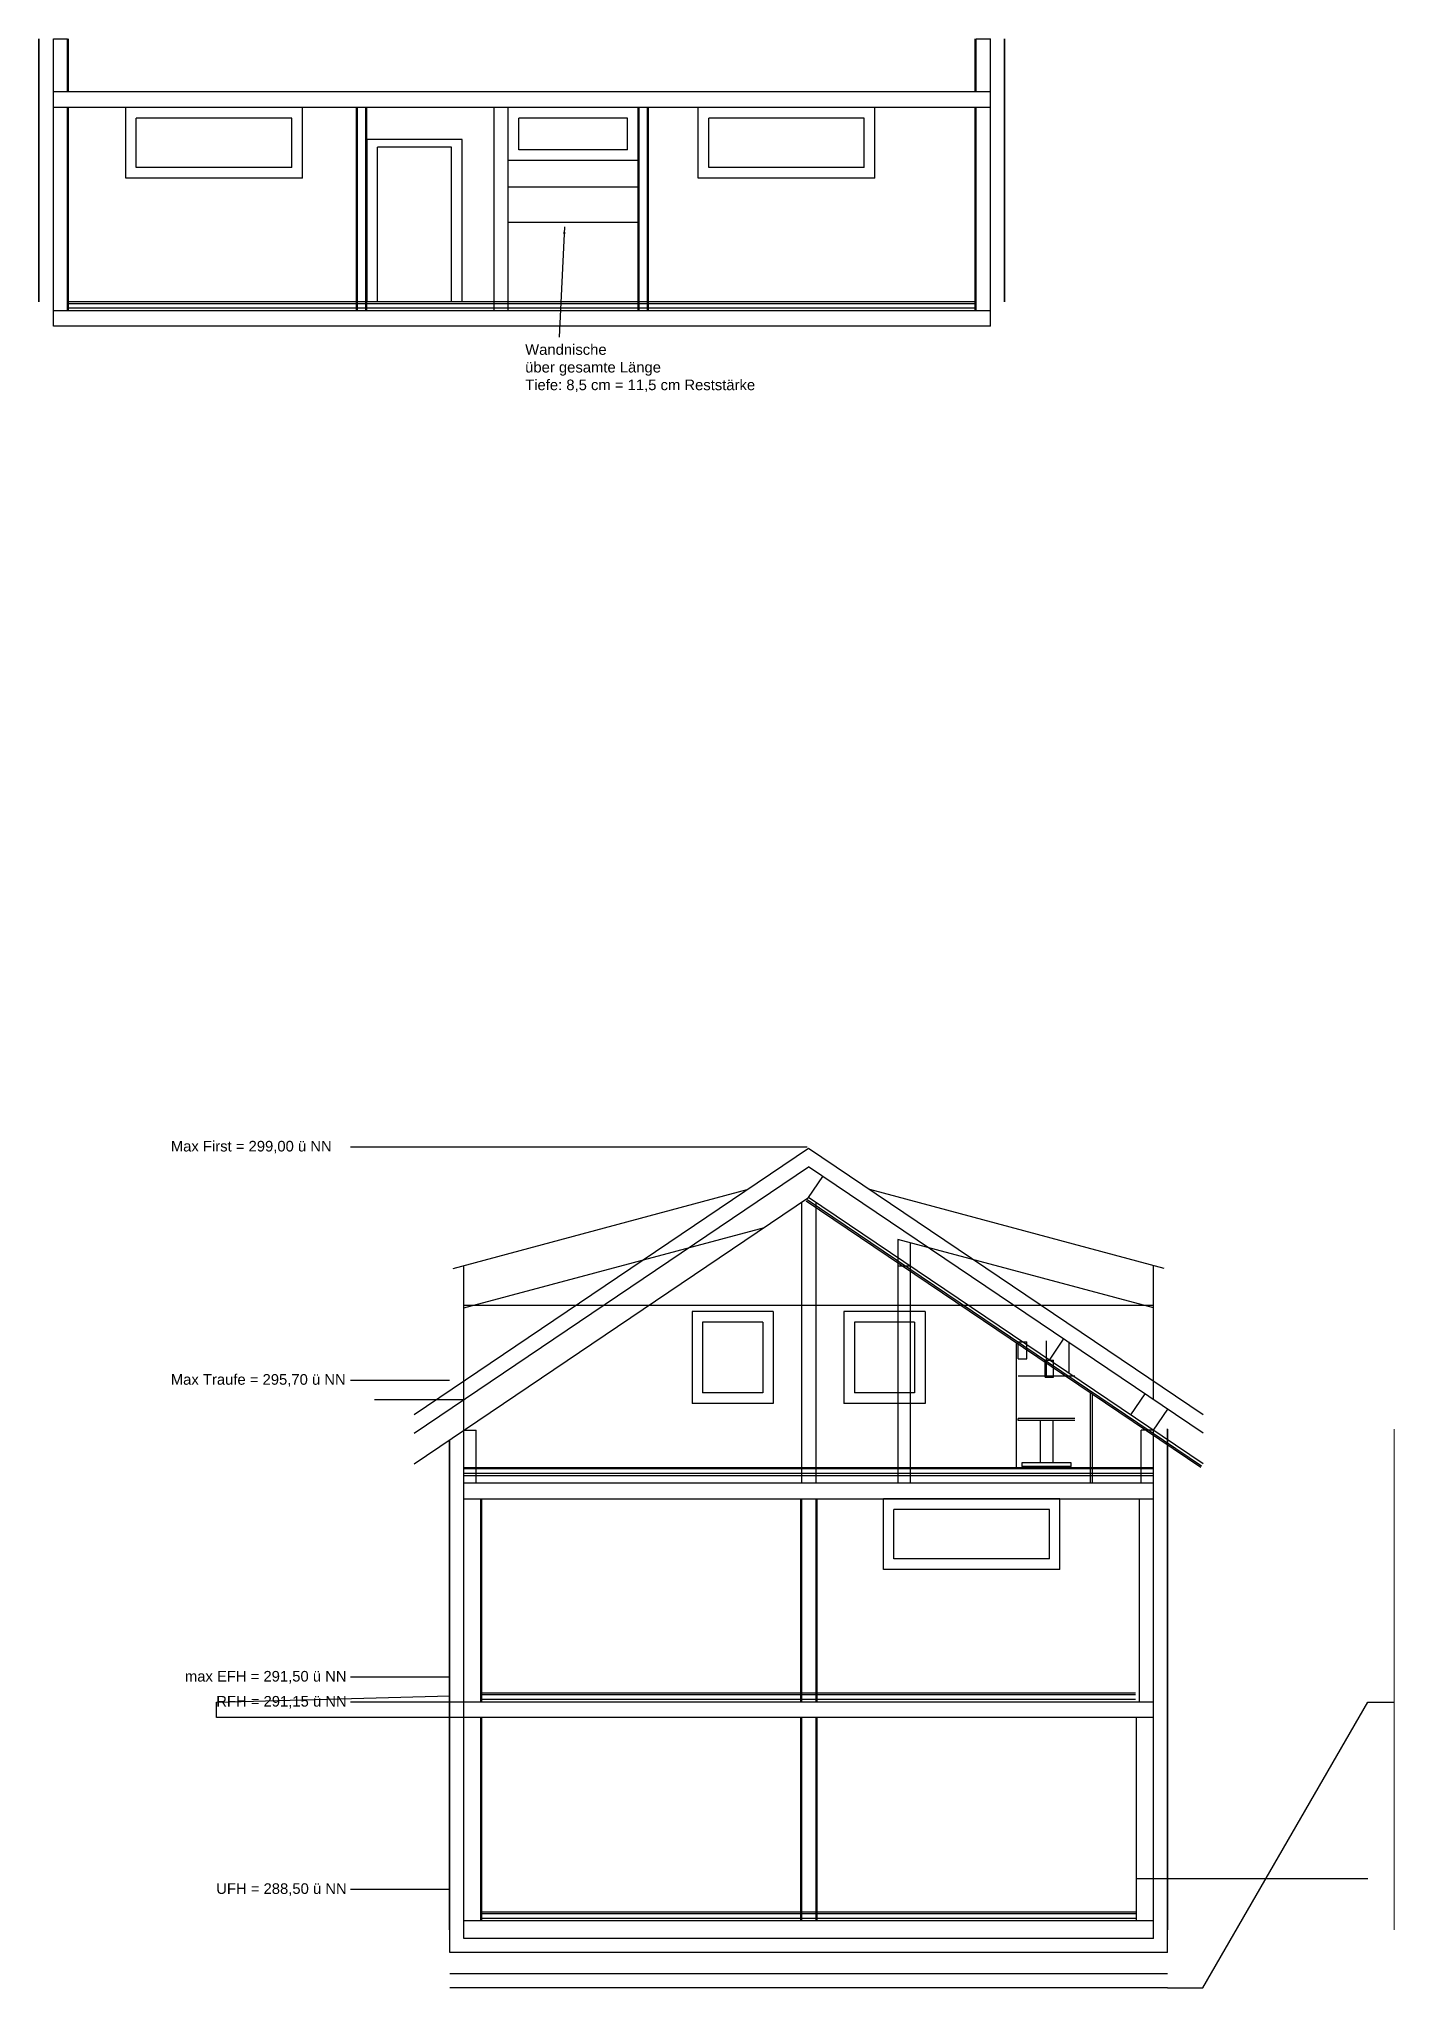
# Model space of a CAD drawing. Extents: x -4429 to 7335, y -4096 to 7109.
# Drawn here: x 3954 to 5872, y -3385 to -628 of the extents above; entities that cross this region are included whole.
import ezdxf

# ---------------------------------------------------------------- set-up
doc = ezdxf.new("R2010")
doc.units = 0
doc.header["$LTSCALE"] = 2
doc.layers.add('A-DETL', color=3, linetype='Continuous', lineweight=18, plot=False)
for name, color, linetype, lineweight in [('Außenhülle ... Dachziegel', 1, 'Continuous', 25), ('Außenhülle ... Sparren', 30, 'Continuous', 25), ('Hilfslinien', 7, 'Continuous', 25), ('Information ... Dimensionen', 7, 'Continuous', 25), ('Information ... Fragen', 1, 'Continuous', 25), ('Konstruktionslinien', 4, 'Continuous', 25), ('Rohbau ... Estrichtrittschalldämmung', 6, 'Continuous', 25), ('Rohbau ... Fassdendämmung', 6, 'Continuous', 25), ('Rohbau ... Kies', 9, 'Continuous', 25), ('Rohbau ... Trittschalldämmung', 4, 'Continuous', 25)]:
    doc.layers.add(name, color=color, linetype=linetype, lineweight=lineweight)
for name, color, linetype, lineweight, true_color in [('Außenhülle ... Dämmung', 56, 'Continuous', 25, 0x808000), ('Baugrube', 211, 'Continuous', 25, 0xff55ff), ('Möbilierung ... Fußbodenbelag', 56, 'Continuous', 25, 0x808000), ('Möbilierung ... Möbel', 16, 'Continuous', 25, 0x800000), ('Möbilierung ... Türen', 16, 'Continuous', 25, 0x800000), ('Rohbau ... Außenputz', 200, 'Continuous', 25, 0xaa00ff), ('Rohbau ... Beton', 96, 'Continuous', 25, 0x008000), ('Rohbau ... Estrich', 253, 'Continuous', 25, 0xa0a0a4), ('Rohbau ... Fenster', 151, 'Continuous', 25, 0x41c3ff), ('Rohbau ... Holhwand', 136, 'Continuous', 25, 0x008080), ('Rohbau ... Innenputz', 216, 'Continuous', 25, 0x800080), ('Rohbau ... Mauerwerk', 12, 'Continuous', 25, 0xc40000), ('TGA ... KWL', 160, 'Continuous', 25, 0x0055ff)]:
    doc.layers.add(name, color=color, linetype=linetype, lineweight=lineweight, true_color=true_color)
doc.styles.add('QCADDimTextStyle', font='')
doc.styles.add('textstyle3', font='')
doc.styles.get('QCADDimTextStyle').set_extended_font_data('C059')
doc.styles.get('textstyle3').set_extended_font_data('Liberation Sans')
doc.dimstyles.new('QCADDimStyle', dxfattribs={"dimtxt": 5, "dimasz": 2.5, "dimexe": 1.25, "dimexo": 0.625, "dimtad": 1, "dimtoh": 1, "dimdec": 4, "dimdsep": 46, "dimtxsty": 'QCADDimTextStyle', "dimcen": 0.09, "dimclrt": 1, "dimadec": 0, "dimazin": 2, "dimtfac": 1, "dimtdec": 4, "dimtofl": 0, "dimtmove": 2, "dimatfit": 3, "dimfxl": 1, "dimtolj": 1, "dimtzin": 0, "dimarcsym": 0})

msp = doc.modelspace()

# ---------------------------------------------------------------- texts
at = {"layer": 'Information ... Dimensionen', "char_height": 15, "attachment_point": 1, "style": 'textstyle3'}
for s, insert in [('Max First = 299,00 ü NN', (4140.6, -2186.8)), ('Max Traufe = 295,70 ü NN', (4140.6, -2516.8)), ('max EFH = 291,50 ü NN', (4160.5, -2936.7)), ('RFH = 291,15 ü NN', (4204.9, -2972.1)), ('UFH = 288,50 ü NN', (4204.9, -3237.1))]:
    msp.add_mtext(s, dxfattribs=dict(at, insert=insert))
at = {"layer": 'Information ... Fragen', "insert": (4642.1, -1059.8), "char_height": 15, "attachment_point": 1, "style": 'textstyle3'}
msp.add_mtext('Wandnische\\Püber gesamte Länge\\PTiefe: 8,5 cm = 11,5 cm Reststärke', dxfattribs=at)

# ---------------------------------------------------------------- linework, layer by layer
at = {"layer": 'A-DETL'}
msp.add_line((5871.8, -3302.7), (5871.8, -2594.5), dxfattribs=at)
at = {"layer": 'Außenhülle ... Dachziegel'}
for p, q in [((4484.8, -2573.8), (5043.3, -2197.1)), ((5043.3, -2197.1), (5601.8, -2573.8)), ((4540.2, -2367.2), (4956.4, -2255.7)), ((5546.3, -2367.2), (5130.1, -2255.7))]:
    msp.add_line(p, q, dxfattribs=at)
at = {"layer": 'Außenhülle ... Dämmung'}
msp.add_line((5551.3, -3335.2), (4535.3, -3335.2), dxfattribs=at)
at = {"layer": 'Außenhülle ... Sparren'}
for p, q in [((4484.8, -2600.4), (5043.3, -2223.7)), ((5601.8, -2600.4), (5043.3, -2223.7)), ((5043.3, -2267.1), (5063.4, -2237.2)), ((4484.8, -2643.8), (5043.3, -2267.1)), ((5033.3, -2273.8), (5033.3, -2671.2)), ((5601.8, -2643.8), (5043.3, -2267.1)), ((5053.3, -2273.8), (5053.3, -2671.2)), ((4555.3, -2423.2), (4980.8, -2309.2)), ((5531.3, -2423.2), (5169.3, -2326.2)), ((4555.3, -2423.2), (4555.3, -2363.2)), ((5186.8, -2363.9), (5169.3, -2363.9)), ((5531.3, -2423.2), (5531.3, -2363.2)), ((5339.9, -2471.2), (5351.9, -2471.2)), ((5339.9, -2495.2), (5339.9, -2471.2)), ((5351.9, -2495.2), (5351.9, -2471.2)), ((5384, -2496.9), (5404.1, -2467.1)), ((5339.9, -2495.2), (5351.9, -2495.2)), ((5378, -2496.9), (5390, -2496.9)), ((5378, -2520.9), (5378, -2496.9)), ((5390, -2520.9), (5390, -2496.9)), ((5378, -2520.9), (5390, -2520.9)), ((5499.2, -2574.6), (5519.4, -2544.8)), ((5531.3, -2596.2), (5551.4, -2566.4))]:
    msp.add_line(p, q, dxfattribs=at)
at = {"layer": 'Baugrube'}
for p, q in [((5601.3, -3385.2), (5834.8, -2980.7)), ((5834.8, -2980.7), (5871.8, -2980.7)), ((5834.8, -3230.7), (5507.3, -3230.7)), ((5551.3, -3385.2), (4535.3, -3385.2)), ((5551.3, -3385.2), (5601.3, -3385.2))]:
    msp.add_line(p, q, dxfattribs=at)
at = {"layer": 'Hilfslinien'}
for p, q in [((5379.9, -2519.5), (5379.9, -2469.5)), ((5411.9, -2515.8), (5411.9, -2471.2))]:
    msp.add_line(p, q, dxfattribs=at)
at = {"layer": 'Information ... Dimensionen'}
for p, q in [((5041.2, -2195.7), (4394.8, -2195.7)), ((4534.8, -2525.7), (4394.8, -2525.7)), ((4534.8, -2945.7), (4394.8, -2945.7)), ((4555.3, -2980.7), (4394.8, -2980.7)), ((4534.8, -3245.7), (4394.8, -3245.7))]:
    msp.add_line(p, q, dxfattribs=at)
at = {"layer": 'Konstruktionslinien'}
msp.add_line((5531.3, -2419.5), (4555.3, -2419.5), dxfattribs=at)
at = {"layer": 'Möbilierung ... Fußbodenbelag'}
for p, q in [((5279, -1000), (3996, -1000)), ((5531.3, -2649.5), (4555.3, -2649.5)), ((5531.3, -2651), (4555.3, -2651)), ((5505.8, -2968.2), (4580.8, -2968.2)), ((5505.8, -3277.7), (4580.8, -3277.7))]:
    msp.add_line(p, q, dxfattribs=at)
at = {"layer": 'Möbilierung ... Möbel'}
for p, q in [((5337.3, -2649.5), (5337.3, -2472.6)), ((5419.9, -2519.5), (5339.9, -2519.5)), ((5419.9, -2579.5), (5339.9, -2579.5)), ((5339.9, -2582.3), (5339.9, -2579.5)), ((5419.9, -2582.3), (5339.9, -2582.3)), ((5370.9, -2582.3), (5370.9, -2642.5)), ((5388.9, -2582.3), (5388.9, -2642.5)), ((5414.9, -2642.5), (5344.9, -2642.5)), ((5344.9, -2642.5), (5344.9, -2647.5)), ((5414.9, -2647.5), (5414.9, -2642.5)), ((5414.9, -2647.5), (5344.9, -2647.5))]:
    msp.add_line(p, q, dxfattribs=at)
at = {"layer": 'Möbilierung ... Türen'}
for p, q in [((4553, -770), (4418, -770)), ((4418, -770), (4418, -1000)), ((4553, -1000), (4553, -770)), ((4433, -1000), (4433, -781)), ((4538, -781), (4433, -781)), ((4538, -1000), (4538, -781))]:
    msp.add_line(p, q, dxfattribs=at)
at = {"layer": 'Rohbau ... Außenputz'}
for p, q in [((3954, -1000), (3954, -628)), ((5321, -1000), (5321, -628)), ((4534.8, -3302.7), (4534.8, -2610.1)), ((5551.8, -3302.7), (5551.8, -2594.5))]:
    msp.add_line(p, q, dxfattribs=at)
at = {"layer": 'Rohbau ... Beton'}
for p, q in [((3974.5, -725), (3974.5, -703)), ((5300.5, -703), (3974.5, -703)), ((5300.5, -725), (5300.5, -703)), ((5300.5, -725), (3974.5, -725)), ((5300.5, -1012.5), (3974.5, -1012.5)), ((3974.5, -1034.5), (3974.5, -1012.5)), ((5300.5, -1034.5), (5300.5, -1012.5)), ((5300.5, -1034.5), (3974.5, -1034.5)), ((4555.3, -2693.2), (4555.3, -2671.2)), ((5531.3, -2671.2), (4555.3, -2671.2)), ((5531.3, -2693.2), (5531.3, -2671.2)), ((4555.3, -2693.2), (5531.3, -2693.2)), ((4205.3, -2980.7), (4535.3, -2972)), ((4205.3, -3002.7), (4205.3, -2980.7)), ((4555.3, -3002.7), (4205.3, -3002.7)), ((5531.3, -2980.7), (4555.3, -2980.7)), ((4555.3, -3002.7), (4555.3, -2980.7)), ((4938.3, -3002.7), (4555.3, -3002.7)), ((4968.3, -3002.7), (4938.3, -3002.7)), ((5531.3, -3002.7), (4968.3, -3002.7)), ((5498.3, -3002.7), (5468.3, -3002.7)), ((5507.3, -3290.2), (5507.3, -3002.7)), ((5531.3, -3002.7), (5531.3, -2980.7)), ((5531.3, -3290.2), (5531.3, -3002.7)), ((5531.3, -3290.2), (4555.3, -3290.2)), ((4555.3, -3315.2), (4555.3, -3290.2)), ((5531.3, -3315.2), (5531.3, -3290.2)), ((5531.3, -3315.2), (4555.3, -3315.2))]:
    msp.add_line(p, q, dxfattribs=at)
at = {"layer": 'Rohbau ... Estrich'}
for p, q in [((5279, -1002.5), (3996, -1002.5)), ((5531.3, -2657.5), (4555.3, -2657.5)), ((5505.8, -2970.7), (4580.8, -2970.7)), ((5505.8, -3280.2), (4580.8, -3280.2))]:
    msp.add_line(p, q, dxfattribs=at)
at = {"layer": 'Rohbau ... Estrichtrittschalldämmung'}
msp.add_line((5531.3, -2660.5), (4555.3, -2660.5), dxfattribs=at)
at = {"layer": 'Rohbau ... Fassdendämmung'}
for p, q in [((3954.5, -1000), (3954.5, -628)), ((5320.5, -1000), (5320.5, -628)), ((4535.3, -3335.2), (4535.3, -2609.7)), ((5551.3, -3335.2), (5551.3, -2594.3))]:
    msp.add_line(p, q, dxfattribs=at)
at = {"layer": 'Rohbau ... Fenster'}
for p, q in [((4076.8, -825), (4076.8, -725)), ((4326.8, -725), (4076.8, -725)), ((4311.8, -740), (4091.8, -740)), ((4091.8, -810), (4091.8, -740)), ((4311.8, -810), (4311.8, -740)), ((4326.8, -825), (4326.8, -725)), ((4618, -800), (4618, -725)), ((4802, -725), (4618, -725)), ((4787, -740), (4633, -740)), ((4633, -785), (4633, -740)), ((4787, -785), (4787, -740)), ((4802, -800), (4802, -725)), ((4887, -825), (4887, -725)), ((5137, -725), (4887, -725)), ((5122, -740), (4902, -740)), ((4902, -810), (4902, -740)), ((5122, -810), (5122, -740)), ((5137, -825), (5137, -725)), ((4787, -785), (4633, -785)), ((4326.8, -825), (4076.8, -825)), ((4311.8, -810), (4091.8, -810)), ((4802, -800), (4618, -800)), ((5137, -825), (4887, -825)), ((5122, -810), (4902, -810)), ((4555.3, -2553.2), (4555.3, -2423.2)), ((5531.3, -2553.2), (5531.3, -2423.2)), ((4993.3, -2428.2), (4878.3, -2428.2)), ((4878.3, -2428.2), (4878.3, -2558.2)), ((4978.3, -2443.2), (4893.3, -2443.2)), ((4893.3, -2443.2), (4893.3, -2543.2)), ((4978.3, -2443.2), (4978.3, -2543.2)), ((4993.3, -2428.2), (4993.3, -2558.2)), ((5093.3, -2428.2), (5093.3, -2558.2)), ((5208.3, -2428.2), (5093.3, -2428.2)), ((5108.3, -2443.2), (5108.3, -2543.2)), ((5193.3, -2443.2), (5108.3, -2443.2)), ((5193.3, -2443.2), (5193.3, -2543.2)), ((5208.3, -2428.2), (5208.3, -2558.2)), ((4993.3, -2558.2), (4878.3, -2558.2)), ((4978.3, -2543.2), (4893.3, -2543.2)), ((5208.3, -2558.2), (5093.3, -2558.2)), ((5193.3, -2543.2), (5108.3, -2543.2)), ((5149, -2793.2), (5149, -2693.2)), ((5399, -2693.2), (5149, -2693.2)), ((5399, -2793.2), (5399, -2693.2)), ((5384, -2708.2), (5164, -2708.2)), ((5164, -2778.2), (5164, -2708.2)), ((5384, -2778.2), (5384, -2708.2)), ((5384, -2778.2), (5164, -2778.2)), ((5399, -2793.2), (5149, -2793.2))]:
    msp.add_line(p, q, dxfattribs=at)
at = {"layer": 'Rohbau ... Holhwand'}
for p, q in [((4598, -1012.5), (4598, -725)), ((4618, -1012.5), (4618, -725)), ((5598.4, -2648.8), (5039.9, -2272.1)), ((5599.5, -2647.1), (5041, -2270.4)), ((5442.3, -2671.2), (5442.3, -2543.4)), ((5444.8, -2671.2), (5444.8, -2545.1))]:
    msp.add_line(p, q, dxfattribs=at)
at = {"layer": 'Rohbau ... Innenputz'}
for p, q in [((3996, -703), (3996, -628)), ((5279, -703), (5279, -628)), ((3996, -1012.5), (3996, -725)), ((4403.5, -1012.5), (4403.5, -725)), ((4418, -1012.5), (4418, -725)), ((4802, -1012.5), (4802, -725)), ((4816.5, -1012.5), (4816.5, -725)), ((5279, -1012.5), (5279, -725)), ((4580.8, -2980.7), (4580.8, -2693.2)), ((5031.8, -2693.2), (5031.8, -2980.7)), ((5054.8, -2693.2), (5054.8, -2980.7)), ((4580.8, -3290.2), (4580.8, -3002.7)), ((5031.8, -3002.7), (5031.8, -3290.2)), ((5054.8, -3002.7), (5054.8, -3290.2))]:
    msp.add_line(p, q, dxfattribs=at)
at = {"layer": 'Rohbau ... Kies'}
msp.add_line((5551.3, -3365.2), (4535.3, -3365.2), dxfattribs=at)
at = {"layer": 'Rohbau ... Mauerwerk'}
for p, q in [((3974.5, -703), (3974.5, -628)), ((3974.5, -628), (3994.5, -628)), ((3994.5, -703), (3994.5, -628)), ((5280.5, -703), (5280.5, -628)), ((5280.5, -628), (5300.5, -628)), ((5300.5, -703), (5300.5, -628)), ((3974.5, -1012.5), (3974.5, -725)), ((3994.5, -1012.5), (3994.5, -725)), ((4405, -1012.5), (4405, -725)), ((4416.5, -1012.5), (4416.5, -725)), ((4803.5, -1012.5), (4803.5, -725)), ((4815, -1012.5), (4815, -725)), ((5280.5, -1012.5), (5280.5, -725)), ((5300.5, -1012.5), (5300.5, -725)), ((4803.5, -837.5), (4618, -837.5)), ((4803.5, -887.5), (4618, -887.5)), ((5169.3, -2326.2), (5169.3, -2671.2)), ((5186.8, -2330.9), (5186.8, -2671.2)), ((4555.3, -2671.2), (4555.3, -2596.2)), ((4555.3, -2596.2), (4572.8, -2596.2)), ((4572.8, -2671.2), (4572.8, -2596.2)), ((5531.3, -2596.2), (5513.8, -2596.2)), ((5513.8, -2671.2), (5513.8, -2596.2)), ((5531.3, -2671.2), (5531.3, -2596.2)), ((4555.3, -2980.7), (4555.3, -2693.2)), ((4579.3, -2980.7), (4579.3, -2693.2)), ((5033.3, -2693.2), (5033.3, -2980.7)), ((5053.3, -2693.2), (5053.3, -2980.7)), ((5511.3, -2980.7), (5511.3, -2693.2)), ((5531.3, -2980.7), (5531.3, -2693.2)), ((4555.3, -3290.2), (4555.3, -3002.7)), ((4579.3, -3290.2), (4579.3, -3002.7)), ((5033.3, -3002.7), (5033.3, -3290.2)), ((5053.3, -3002.7), (5053.3, -3290.2))]:
    msp.add_line(p, q, dxfattribs=at)
at = {"layer": 'Rohbau ... Trittschalldämmung'}
for p, q in [((5279, -1009), (3996, -1009)), ((5505.8, -2977.2), (4580.8, -2977.2)), ((5505.8, -3286.7), (4580.8, -3286.7))]:
    msp.add_line(p, q, dxfattribs=at)
at = {"layer": 'TGA ... KWL'}
for p, q in [((4555.3, -2553.2), (4428.9, -2553.2)), ((4555.3, -2596.2), (4555.3, -2553.2))]:
    msp.add_line(p, q, dxfattribs=at)

msp.set_redraw_order([(e.dxf.handle, doc.entitydb.next_handle()) for e in msp.query("TEXT MTEXT ATTDEF DIMENSION ARC_DIMENSION")])  # texts and dimensions are drawn at this point

# ---------------------------------------------------------------- leaders
at = {"layer": 'Rohbau ... Mauerwerk'}
msp.add_leader([(4697.9, -893.7), (4690, -1050)], dimstyle='QCADDimStyle', override={"dimtxt": 0.18, "dimasz": 10, "dimexe": 0.18, "dimexo": 0.0625, "dimgap": 0.09, "dimtad": 0, "dimtih": 1, "dimzin": 0, "dimclrt": 0, "dimazin": 0, "dimtmove": 0}, dxfattribs=at)

doc.saveas('drawing.dxf')
